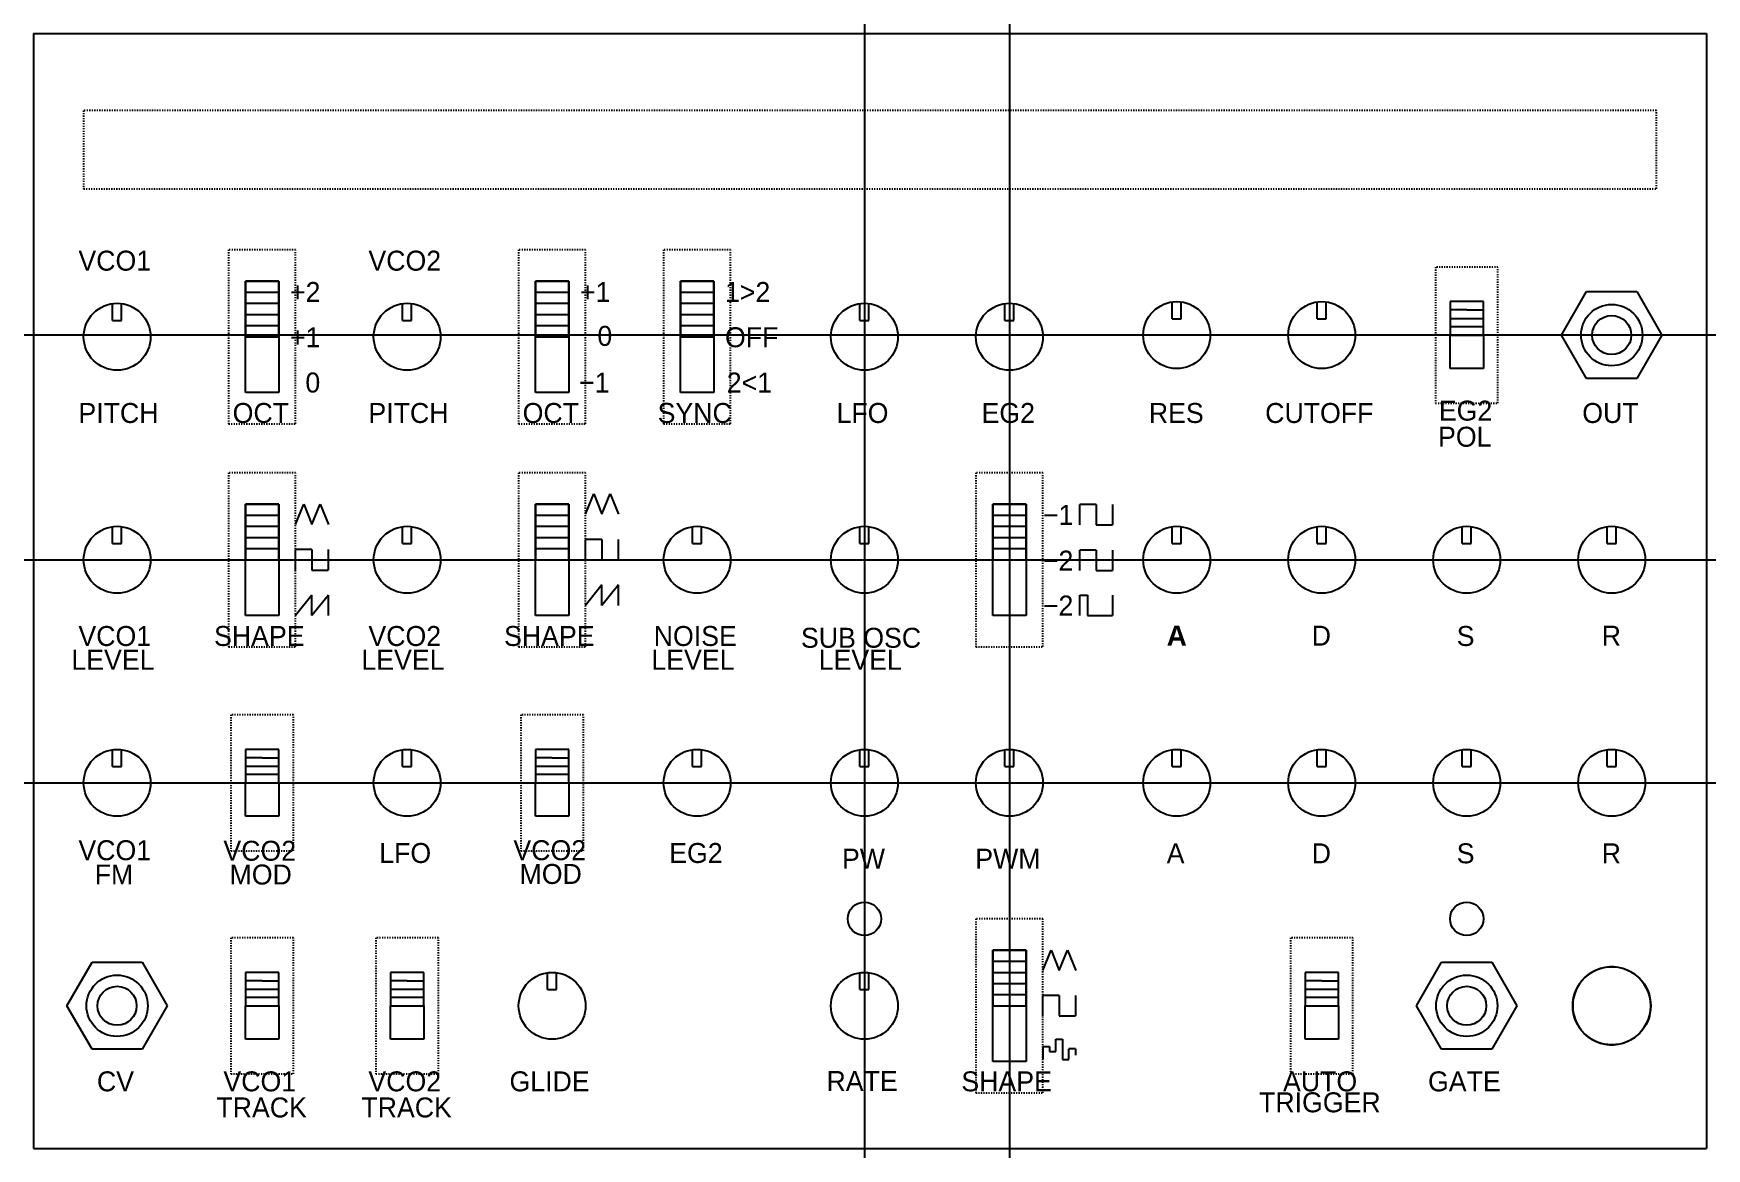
# Model space of a CAD drawing. Extents: x -972 to 1082, y -950 to 1033.
# Drawn here: x 0 to 150, y 0 to 100 of the extents above; entities that cross this region are included whole.
import ezdxf

# ---------------------------------------------------------------- set-up
doc = ezdxf.new("R2010")
doc.units = 0
doc.linetypes.add('DOT', pattern=[0.125, 0, -0.125])
doc.layers.add('CONSTRUCTION', color=7, linetype='CONTINUOUS')
doc.layers.add('LAYER1', color=7, linetype='CONTINUOUS')
doc.styles.add('TEXT537097', font='arialbd.ttf', dxfattribs={"height": 0.2})
doc.styles.add('TEXT537100', font='txt', dxfattribs={"height": 0.2})
doc.styles.add('TEXT537103', font='txt', dxfattribs={"height": 0.2})
doc.styles.add('TEXT537106', font='txt', dxfattribs={"height": 0.2})
doc.styles.add('TEXT537171', font='txt', dxfattribs={"height": 0.2})
doc.styles.add('TEXT537174', font='txt', dxfattribs={"height": 0.2})
doc.styles.add('TEXT537197', font='txt', dxfattribs={"height": 0.2})
doc.styles.add('TEXT537200', font='txt', dxfattribs={"height": 0.2})
doc.styles.add('TEXT537203', font='txt', dxfattribs={"height": 0.2})
doc.styles.add('TEXT537234', font='txt', dxfattribs={"height": 0.2})
doc.styles.add('TEXT537237', font='txt', dxfattribs={"height": 0.2})
doc.styles.add('TEXT537250', font='txt', dxfattribs={"height": 0.2})
doc.styles.add('TEXT537275', font='txt', dxfattribs={"height": 0.2})
doc.styles.add('TEXT537278', font='txt', dxfattribs={"height": 0.2})
doc.styles.add('TEXT537281', font='txt', dxfattribs={"height": 0.2})
doc.styles.add('TEXT537294', font='txt', dxfattribs={"height": 0.2})
doc.styles.add('TEXT537297', font='txt', dxfattribs={"height": 0.2})
doc.styles.add('TEXT537314', font='txt', dxfattribs={"height": 0.2})
doc.styles.add('TEXT537327', font='txt', dxfattribs={"height": 0.2})
doc.styles.add('TEXT537358', font='txt', dxfattribs={"height": 0.2})
doc.styles.add('TEXT537363', font='txt', dxfattribs={"height": 0.2})
doc.styles.add('TEXT537376', font='txt', dxfattribs={"height": 0.2})
doc.styles.add('TEXT537391', font='txt', dxfattribs={"height": 0.2})
doc.styles.add('TEXT537406', font='txt', dxfattribs={"height": 0.2})
doc.styles.add('TEXT537409', font='txt', dxfattribs={"height": 0.2})
doc.styles.add('TEXT537412', font='txt', dxfattribs={"height": 0.2})
doc.styles.add('TEXT537415', font='txt', dxfattribs={"height": 0.2})
doc.styles.add('TEXT537418', font='txt', dxfattribs={"height": 0.2})
doc.styles.add('TEXT537461', font='txt', dxfattribs={"height": 0.2})
doc.styles.add('TEXT537474', font='txt', dxfattribs={"height": 0.2})
doc.styles.add('TEXT537487', font='txt', dxfattribs={"height": 0.2})
doc.styles.add('TEXT537490', font='txt', dxfattribs={"height": 0.2})
doc.styles.add('TEXT537493', font='txt', dxfattribs={"height": 0.2})
doc.styles.add('TEXT537496', font='txt', dxfattribs={"height": 0.2})
doc.styles.add('TEXT537499', font='txt', dxfattribs={"height": 0.2})
doc.styles.add('TEXT537502', font='txt', dxfattribs={"height": 0.2})
doc.styles.add('TEXT537975', font='txt', dxfattribs={"height": 0.2})
doc.styles.add('TEXT537978', font='txt', dxfattribs={"height": 0.2})
doc.styles.add('TEXT537981', font='txt', dxfattribs={"height": 0.2})
doc.styles.add('TEXT537984', font='txt', dxfattribs={"height": 0.2})
doc.styles.add('TEXT537987', font='txt', dxfattribs={"height": 0.2})
doc.styles.add('TEXT537990', font='txt', dxfattribs={"height": 0.2})
doc.styles.add('TEXT537993', font='txt', dxfattribs={"height": 0.2})
doc.styles.add('TEXT537996', font='txt', dxfattribs={"height": 0.2})
doc.styles.add('TEXT537999', font='txt', dxfattribs={"height": 0.2})
doc.styles.add('TEXT538002', font='txt', dxfattribs={"height": 0.2})
doc.styles.add('TEXT538005', font='txt', dxfattribs={"height": 0.2})
doc.styles.add('TEXT538008', font='txt', dxfattribs={"height": 0.2})
doc.styles.add('TEXT538011', font='txt', dxfattribs={"height": 0.2})
doc.styles.add('TEXT538014', font='txt', dxfattribs={"height": 0.2})
doc.styles.add('TEXT538067', font='txt', dxfattribs={"height": 0.2})
doc.styles.add('TEXT538114', font='txt', dxfattribs={"height": 0.2})
doc.styles.add('TEXT538117', font='txt', dxfattribs={"height": 0.2})
doc.styles.add('TEXT538120', font='txt', dxfattribs={"height": 0.2})
doc.styles.add('TEXT538123', font='txt', dxfattribs={"height": 0.2})
doc.styles.add('TEXT538126', font='txt', dxfattribs={"height": 0.2})
doc.styles.add('TEXT538129', font='txt', dxfattribs={"height": 0.2})
doc.styles.add('TEXT538132', font='txt', dxfattribs={"height": 0.2})
doc.styles.add('TEXT538171', font='txt', dxfattribs={"height": 0.2})
doc.styles.add('TEXT538174', font='txt', dxfattribs={"height": 0.2})
doc.styles.add('TEXT538223', font='txt', dxfattribs={"height": 0.2})
doc.styles.add('TEXT538236', font='txt', dxfattribs={"height": 0.2})
doc.styles.add('TEXT538303', font='txt', dxfattribs={"height": 0.2})
doc.styles.add('TEXT538306', font='txt', dxfattribs={"height": 0.2})
doc.styles.add('TEXT538309', font='txt', dxfattribs={"height": 0.2})

msp = doc.modelspace()

# ---------------------------------------------------------------- texts
at = {"layer": 'LAYER1', "color": 18}
for s, style, p in [('VCO1', 'TEXT537278', (4.03, 78.73)), ('VCO2', 'TEXT537391', (30.03, 78.73)), ('+2', 'TEXT537996', (23, 75.92)), ('+1', 'TEXT538005', (49, 75.92)), ('1>2', 'TEXT538014', (62, 75.92)), ('+1', 'TEXT537993', (23, 71.86)), ('0', 'TEXT537999', (50.56, 71.98)), ('OFF', 'TEXT538011', (62, 71.86)), ('0', 'TEXT537984', (24.38, 67.8)), ('−1', 'TEXT538002', (48.92, 67.8)), ('2<1', 'TEXT538008', (62.16, 67.8)), ('PITCH', 'TEXT537250', (4.03, 65.07)), ('OCT', 'TEXT537981', (17.86, 65.07)), ('PITCH', 'TEXT537376', (30.03, 65.07)), ('OCT', 'TEXT537975', (43.86, 65.07)), ('SYNC', 'TEXT537990', (55.96, 65.07)), ('LFO', 'TEXT537314', (72, 65.07)), ('EG2', 'TEXT537327', (85, 65.07)), ('RES', 'TEXT537281', (100, 65.07)), ('CUTOFF', 'TEXT537297', (110.43, 65.07)), ('EG2', 'TEXT538171', (126, 65.28)), ('OUT', 'TEXT537358', (138.86, 65.07)), ('POL', 'TEXT538174', (125.93, 62.94)), ('−1', 'TEXT538303', (90.5, 55.93)), ('−2', 'TEXT538306', (90.5, 51.83)), ('−2', 'TEXT538309', (90.5, 47.8)), ('VCO1', 'TEXT537174', (4.03, 45.07)), ('SHAPE', 'TEXT537987', (16.19, 45.07)), ('VCO2', 'TEXT537406', (30.03, 45.07)), ('SHAPE', 'TEXT537978', (42.19, 45.07)), ('NOISE', 'TEXT537203', (55.61, 45.07)), ('SUB OSC', 'TEXT538223', (68.81, 44.91)), ('A', 'TEXT537097', (101.6, 45.1)), ('D', 'TEXT537100', (114.6, 45.1)), ('S', 'TEXT537103', (127.6, 45.07)), ('R', 'TEXT537106', (140.6, 45.1)), ('LEVEL', 'TEXT537200', (3.4, 42.94)), ('LEVEL', 'TEXT537487', (29.4, 42.94)), ('LEVEL', 'TEXT537490', (55.4, 42.94)), ('LEVEL', 'TEXT538236', (70.4, 42.94)), ('VCO1', 'TEXT538126', (4.03, 25.86)), ('VCO2', 'TEXT538114', (17.03, 25.81)), ('LFO', 'TEXT537461', (31, 25.61)), ('VCO2', 'TEXT538120', (43.03, 25.86)), ('EG2', 'TEXT537474', (57, 25.61)), ('A', 'TEXT537409', (101.6, 25.58)), ('D', 'TEXT537412', (114.6, 25.58)), ('S', 'TEXT537415', (127.6, 25.58)), ('R', 'TEXT537418', (140.6, 25.58)), ('MOD', 'TEXT538123', (43.58, 23.73)), ('PW', 'TEXT537171', (72.49, 25.1)), ('PWM', 'TEXT537275', (84.44, 25.1)), ('FM', 'TEXT537197', (5.49, 23.68)), ('MOD', 'TEXT538117', (17.58, 23.68)), ('CV', 'TEXT537294', (5.69, 5.13)), ('VCO1', 'TEXT537499', (17.03, 5.13)), ('VCO2', 'TEXT538129', (30.03, 5.13)), ('GLIDE', 'TEXT537363', (42.68, 5.13)), ('RATE', 'TEXT537237', (71.1, 5.16)), ('SHAPE', 'TEXT538067', (83.19, 5.13)), ('AUTO', 'TEXT537493', (112.03, 5.13)), ('GATE', 'TEXT537234', (125.03, 5.13)), ('TRACK', 'TEXT537502', (16.4, 2.79)), ('TRACK', 'TEXT538132', (29.4, 2.79)), ('TRIGGER', 'TEXT537496', (109.88, 3.25))]:
    msp.add_text(s, height=1.79, dxfattribs=dict(at, style=style)).set_placement(p)

# ---------------------------------------------------------------- linework, layer by layer
at = {"layer": 'CONSTRUCTION', "color": 6}
for p, q in [((74.5, 1032.71), (74.5, -950.08)), ((87.5, 1032.71), (87.5, -950.08)), ((1082.41, 72.95), (-895.34, 72.95)), ((-920.41, 52.8), (1054.41, 52.8)), ((-972.41, 32.8), (992.64, 32.8))]:
    msp.add_line(p, q, dxfattribs=at)
at = {"layer": 'LAYER1', "color": 18}
for p, q in [((0, 100), (0, 0)), ((0, 100), (150, 100)), ((150, 100), (150, 0)), ((22, 77.8), (19, 77.8)), ((19, 77.8), (19, 76.8)), ((19, 77.8), (22, 77.8)), ((19, 67.8), (19, 77.8)), ((19, 76.8), (22, 76.8)), ((19, 76.8), (19, 75.8)), ((22, 76.8), (22, 77.8)), ((22, 77.8), (22, 67.8)), ((22, 75.8), (22, 76.8)), ((48, 77.8), (45, 77.8)), ((45, 77.8), (45, 76.8)), ((45, 77.8), (48, 77.8)), ((45, 67.8), (45, 77.8)), ((45, 76.8), (48, 76.8)), ((45, 76.8), (45, 75.8)), ((48, 76.8), (48, 77.8)), ((48, 77.8), (48, 67.8)), ((48, 75.8), (48, 76.8)), ((61, 77.8), (58, 77.8)), ((58, 77.8), (58, 76.8)), ((58, 77.8), (61, 77.8)), ((58, 67.8), (58, 77.8)), ((58, 76.8), (61, 76.8)), ((58, 76.8), (58, 75.8)), ((61, 76.8), (61, 77.8)), ((61, 77.8), (61, 67.8)), ((61, 75.8), (61, 76.8)), ((137, 72.95), (139.25, 76.85)), ((139.25, 76.85), (143.75, 76.85)), ((143.75, 76.85), (146, 72.95)), ((7.1, 74.27), (7.1, 75.77)), ((7.9, 74.27), (7.9, 75.77)), ((19, 75.8), (22, 75.8)), ((19, 75.8), (19, 74.8)), ((22, 74.8), (22, 75.8)), ((33.1, 74.27), (33.1, 75.77)), ((33.9, 74.27), (33.9, 75.77)), ((45, 75.8), (48, 75.8)), ((45, 75.8), (45, 74.8)), ((48, 74.8), (48, 75.8)), ((58, 75.8), (61, 75.8)), ((58, 75.8), (58, 74.8)), ((61, 74.8), (61, 75.8)), ((74.1, 74.27), (74.1, 75.77)), ((74.9, 74.27), (74.9, 75.77)), ((87.1, 74.27), (87.1, 75.77)), ((87.9, 74.27), (87.9, 75.77)), ((102.1, 74.42), (102.1, 75.92)), ((102.9, 74.42), (102.9, 75.92)), ((115.1, 74.42), (115.1, 75.92)), ((115.9, 74.42), (115.9, 75.92)), ((130, 75.95), (127, 75.95)), ((127, 75.95), (127, 72.95)), ((128.5, 75.2), (127, 75.2)), ((128.5, 75.2), (130, 75.2)), ((130, 72.95), (130, 75.95)), ((7.1, 74.27), (7.9, 74.27)), ((19, 74.8), (22, 74.8)), ((19, 74.8), (19, 73.8)), ((19, 73.8), (22, 73.8)), ((19, 73.8), (19, 72.8)), ((22, 73.8), (22, 74.8)), ((22, 72.8), (22, 73.8)), ((33.1, 74.27), (33.9, 74.27)), ((45, 74.8), (48, 74.8)), ((45, 74.8), (45, 73.8)), ((45, 73.8), (48, 73.8)), ((45, 73.8), (45, 72.8)), ((48, 73.8), (48, 74.8)), ((48, 72.8), (48, 73.8)), ((58, 74.8), (61, 74.8)), ((58, 74.8), (58, 73.8)), ((58, 73.8), (61, 73.8)), ((58, 73.8), (58, 72.8)), ((61, 73.8), (61, 74.8)), ((61, 72.8), (61, 73.8)), ((74.1, 74.27), (74.9, 74.27)), ((87.1, 74.27), (87.9, 74.27)), ((102.1, 74.42), (102.9, 74.42)), ((115.1, 74.42), (115.9, 74.42)), ((127, 74.45), (130, 74.45)), ((130, 73.7), (127, 73.7)), ((19, 72.8), (22, 72.8)), ((45, 72.8), (48, 72.8)), ((58, 72.8), (61, 72.8)), ((127, 72.95), (130, 72.95)), ((127, 72.95), (130, 72.95)), ((127, 69.95), (127, 72.95)), ((130, 72.95), (130, 69.95)), ((139.25, 69.05), (137, 72.95)), ((146, 72.95), (143.75, 69.05)), ((130, 69.95), (127, 69.95)), ((143.75, 69.05), (139.25, 69.05)), ((22, 67.8), (19, 67.8)), ((48, 67.8), (45, 67.8)), ((61, 67.8), (58, 67.8)), ((49.5, 56.88), (50.24, 58.71)), ((50.24, 58.71), (50.97, 56.88)), ((50.97, 56.88), (51.71, 58.71)), ((51.71, 58.71), (52.45, 56.88)), ((22, 57.8), (19, 57.8)), ((19, 57.8), (19, 56.8)), ((19, 57.8), (22, 57.8)), ((19, 47.8), (19, 57.8)), ((22, 56.8), (22, 57.8)), ((22, 57.8), (22, 47.8)), ((23.5, 55.97), (24.24, 57.8)), ((24.24, 57.8), (24.97, 55.97)), ((24.97, 55.97), (25.71, 57.8)), ((25.71, 57.8), (26.45, 55.97)), ((48, 57.8), (45, 57.8)), ((45, 57.8), (45, 56.8)), ((45, 57.8), (48, 57.8)), ((45, 47.8), (45, 57.8)), ((48, 56.8), (48, 57.8)), ((48, 57.8), (48, 47.8)), ((89, 57.8), (86, 57.8)), ((86, 57.8), (86, 56.8)), ((86, 57.8), (89, 57.8)), ((86, 47.8), (86, 57.8)), ((89, 56.8), (89, 57.8)), ((89, 57.8), (89, 47.8)), ((7.1, 54.27), (7.1, 55.77)), ((7.9, 54.27), (7.9, 55.77)), ((19, 56.8), (22, 56.8)), ((19, 56.8), (19, 55.8)), ((19, 55.8), (22, 55.8)), ((19, 55.8), (19, 54.8)), ((22, 55.8), (22, 56.8)), ((22, 54.8), (22, 55.8)), ((33.1, 54.27), (33.1, 55.77)), ((33.9, 54.27), (33.9, 55.77)), ((45, 56.8), (48, 56.8)), ((45, 56.8), (45, 55.8)), ((45, 55.8), (48, 55.8)), ((45, 55.8), (45, 54.8)), ((48, 55.8), (48, 56.8)), ((48, 54.8), (48, 55.8)), ((59.1, 54.27), (59.1, 55.77)), ((59.9, 54.27), (59.9, 55.77)), ((74.1, 54.27), (74.1, 55.77)), ((74.9, 54.27), (74.9, 55.77)), ((86, 56.8), (89, 56.8)), ((86, 56.8), (86, 55.8)), ((86, 55.8), (89, 55.8)), ((86, 55.8), (86, 54.8)), ((89, 55.8), (89, 56.8)), ((89, 54.8), (89, 55.8)), ((102.1, 54.27), (102.1, 55.77)), ((102.9, 54.27), (102.9, 55.77)), ((115.1, 54.27), (115.1, 55.77)), ((115.9, 54.27), (115.9, 55.77)), ((128.1, 54.27), (128.1, 55.77)), ((128.9, 54.27), (128.9, 55.77)), ((141.1, 54.27), (141.1, 55.77)), ((141.9, 54.27), (141.9, 55.77)), ((7.1, 54.27), (7.9, 54.27)), ((19, 54.8), (22, 54.8)), ((19, 54.8), (19, 53.8)), ((22, 53.8), (22, 54.8)), ((33.1, 54.27), (33.9, 54.27)), ((45, 54.8), (48, 54.8)), ((45, 54.8), (45, 53.8)), ((48, 53.8), (48, 54.8)), ((59.1, 54.27), (59.9, 54.27)), ((74.1, 54.27), (74.9, 54.27)), ((86, 54.8), (89, 54.8)), ((86, 54.8), (86, 53.8)), ((89, 53.8), (89, 54.8)), ((102.1, 54.27), (102.9, 54.27)), ((115.1, 54.27), (115.9, 54.27)), ((128.1, 54.27), (128.9, 54.27)), ((141.1, 54.27), (141.9, 54.27)), ((19, 53.8), (22, 53.8)), ((19, 53.8), (19, 52.8)), ((19, 52.8), (22, 52.8)), ((22, 52.8), (22, 53.8)), ((45, 53.8), (48, 53.8)), ((45, 53.8), (45, 52.8)), ((45, 52.8), (48, 52.8)), ((48, 52.8), (48, 53.8)), ((86, 53.8), (89, 53.8)), ((86, 53.8), (86, 52.8)), ((86, 52.8), (89, 52.8)), ((89, 52.8), (89, 53.8)), ((93.82, 49.63), (94.49, 49.63)), ((22, 47.8), (19, 47.8)), ((48, 47.8), (45, 47.8)), ((89, 47.8), (86, 47.8)), ((7.1, 34.27), (7.1, 35.77)), ((7.9, 34.27), (7.9, 35.77)), ((22, 35.8), (19, 35.8)), ((19, 35.8), (19, 32.8)), ((20.5, 35.05), (19, 35.05)), ((20.5, 35.05), (22, 35.05)), ((22, 32.8), (22, 35.8)), ((33.1, 34.27), (33.1, 35.77)), ((33.9, 34.27), (33.9, 35.77)), ((48, 35.8), (45, 35.8)), ((45, 35.8), (45, 32.8)), ((46.5, 35.05), (45, 35.05)), ((46.5, 35.05), (48, 35.05)), ((48, 32.8), (48, 35.8)), ((59.1, 34.27), (59.1, 35.77)), ((59.9, 34.27), (59.9, 35.77)), ((74.1, 34.27), (74.1, 35.77)), ((74.9, 34.27), (74.9, 35.77)), ((87.1, 34.27), (87.1, 35.77)), ((87.9, 34.27), (87.9, 35.77)), ((102.1, 34.27), (102.1, 35.77)), ((102.9, 34.27), (102.9, 35.77)), ((115.1, 34.27), (115.1, 35.77)), ((115.9, 34.27), (115.9, 35.77)), ((128.1, 34.27), (128.1, 35.77)), ((128.9, 34.27), (128.9, 35.77)), ((141.1, 34.27), (141.1, 35.77)), ((141.9, 34.27), (141.9, 35.77)), ((7.1, 34.27), (7.9, 34.27)), ((19, 34.3), (22, 34.3)), ((22, 33.55), (19, 33.55)), ((33.1, 34.27), (33.9, 34.27)), ((45, 34.3), (48, 34.3)), ((48, 33.55), (45, 33.55)), ((59.1, 34.27), (59.9, 34.27)), ((74.1, 34.27), (74.9, 34.27)), ((87.1, 34.27), (87.9, 34.27)), ((102.1, 34.27), (102.9, 34.27)), ((115.1, 34.27), (115.9, 34.27)), ((128.1, 34.27), (128.9, 34.27)), ((141.1, 34.27), (141.9, 34.27)), ((19, 32.8), (22, 32.8)), ((19, 32.8), (22, 32.8)), ((19, 29.8), (19, 32.8)), ((22, 32.8), (22, 29.8)), ((45, 32.8), (48, 32.8)), ((45, 32.8), (48, 32.8)), ((45, 29.8), (45, 32.8)), ((48, 32.8), (48, 29.8)), ((22, 29.8), (19, 29.8)), ((48, 29.8), (45, 29.8)), ((3, 12.8), (5.25, 16.7)), ((5.25, 16.7), (9.75, 16.7)), ((9.75, 16.7), (12, 12.8)), ((89, 17.8), (86, 17.8)), ((86, 17.8), (86, 16.8)), ((86, 17.8), (89, 17.8)), ((86, 7.8), (86, 17.8)), ((86, 16.8), (89, 16.8)), ((86, 16.8), (86, 15.8)), ((89, 16.8), (89, 17.8)), ((89, 17.8), (89, 7.8)), ((89, 15.8), (89, 16.8)), ((90.5, 15.97), (91.24, 17.8)), ((91.24, 17.8), (91.97, 15.97)), ((91.97, 15.97), (92.71, 17.8)), ((92.71, 17.8), (93.45, 15.97)), ((124, 12.8), (126.25, 16.7)), ((126.25, 16.7), (130.75, 16.7)), ((130.75, 16.7), (133, 12.8)), ((22, 15.8), (19, 15.8)), ((19, 15.8), (19, 12.8)), ((20.5, 15.05), (19, 15.05)), ((20.5, 15.05), (22, 15.05)), ((22, 12.8), (22, 15.8)), ((35, 15.8), (32, 15.8)), ((32, 15.8), (32, 12.8)), ((33.5, 15.05), (32, 15.05)), ((33.5, 15.05), (35, 15.05)), ((35, 12.8), (35, 15.8)), ((46.1, 14.27), (46.1, 15.77)), ((46.9, 14.27), (46.9, 15.77)), ((74.1, 14.27), (74.1, 15.77)), ((74.9, 14.27), (74.9, 15.77)), ((86, 15.8), (89, 15.8)), ((86, 15.8), (86, 14.8)), ((89, 14.8), (89, 15.8)), ((117, 15.8), (114, 15.8)), ((114, 15.8), (114, 12.8)), ((115.5, 15.05), (114, 15.05)), ((115.5, 15.05), (117, 15.05)), ((117, 12.8), (117, 15.8)), ((19, 14.3), (22, 14.3)), ((22, 13.55), (19, 13.55)), ((32, 14.3), (35, 14.3)), ((35, 13.55), (32, 13.55)), ((46.1, 14.27), (46.9, 14.27)), ((74.1, 14.27), (74.9, 14.27)), ((86, 14.8), (89, 14.8)), ((86, 14.8), (86, 13.8)), ((86, 13.8), (89, 13.8)), ((86, 13.8), (86, 12.8)), ((89, 13.8), (89, 14.8)), ((89, 12.8), (89, 13.8)), ((114, 14.3), (117, 14.3)), ((117, 13.55), (114, 13.55)), ((5.25, 8.9), (3, 12.8)), ((12, 12.8), (9.75, 8.9)), ((19, 12.8), (22, 12.8)), ((19, 12.8), (22, 12.8)), ((19, 9.8), (19, 12.8)), ((22, 12.8), (22, 9.8)), ((32, 12.8), (35, 12.8)), ((32, 12.8), (35, 12.8)), ((32, 9.8), (32, 12.8)), ((35, 12.8), (35, 9.8)), ((86, 12.8), (89, 12.8)), ((114, 12.8), (117, 12.8)), ((114, 12.8), (117, 12.8)), ((114, 9.8), (114, 12.8)), ((117, 12.8), (117, 9.8)), ((126.25, 8.9), (124, 12.8)), ((133, 12.8), (130.75, 8.9)), ((22, 9.8), (19, 9.8)), ((35, 9.8), (32, 9.8)), ((90.5, 9.15), (91.09, 9.15)), ((90.5, 9.15), (90.5, 8.05)), ((91.09, 9.15), (91.09, 8.7)), ((91.67, 9.82), (92.26, 9.82)), ((91.67, 8.7), (91.67, 9.82)), ((92.26, 9.82), (92.26, 8.38)), ((117, 9.8), (114, 9.8)), ((9.75, 8.9), (5.25, 8.9)), ((89, 7.8), (86, 7.8)), ((91.09, 8.7), (91.67, 8.7)), ((92.26, 8.38), (92.26, 8)), ((92.26, 8), (92.84, 8)), ((93.43, 8.95), (92.84, 8.95)), ((92.84, 8), (92.84, 8.95)), ((93.43, 8.95), (93.43, 8.38)), ((130.75, 8.9), (126.25, 8.9)), ((0, 0), (150, 0))]:
    msp.add_line(p, q, dxfattribs=at)
at = {"layer": 'LAYER1', "color": 18, "linetype": 'DOT'}
for p, q in [((145.5, 93.08), (4.5, 93.08)), ((4.5, 93.08), (4.5, 86.08)), ((145.5, 86.08), (145.5, 93.08)), ((4.5, 86.08), (145.5, 86.08)), ((23.5, 80.6), (17.5, 80.6)), ((17.5, 80.6), (17.5, 65)), ((23.5, 65), (23.5, 80.6)), ((49.5, 80.6), (43.5, 80.6)), ((43.5, 80.6), (43.5, 65)), ((49.5, 65), (49.5, 80.6)), ((62.5, 80.6), (56.5, 80.6)), ((56.5, 80.6), (56.5, 65)), ((62.5, 65), (62.5, 80.6)), ((131.3, 79.05), (125.7, 79.05)), ((125.7, 79.05), (125.7, 66.85)), ((131.3, 66.85), (131.3, 79.05)), ((125.7, 66.85), (131.3, 66.85)), ((17.5, 65), (23.5, 65)), ((43.5, 65), (49.5, 65)), ((56.5, 65), (62.5, 65)), ((23.5, 60.6), (17.5, 60.6)), ((17.5, 60.6), (17.5, 45)), ((23.5, 45), (23.5, 60.6)), ((49.5, 60.6), (43.5, 60.6)), ((43.5, 60.6), (43.5, 45)), ((49.5, 45), (49.5, 60.6)), ((90.5, 60.6), (84.5, 60.6)), ((84.5, 60.6), (84.5, 45)), ((90.5, 45), (90.5, 60.6)), ((17.5, 45), (23.5, 45)), ((43.5, 45), (49.5, 45)), ((84.5, 45), (90.5, 45)), ((23.3, 38.9), (17.7, 38.9)), ((17.7, 38.9), (17.7, 26.7)), ((23.3, 26.7), (23.3, 38.9)), ((49.3, 38.9), (43.7, 38.9)), ((43.7, 38.9), (43.7, 26.7)), ((49.3, 26.7), (49.3, 38.9)), ((17.7, 26.7), (23.3, 26.7)), ((43.7, 26.7), (49.3, 26.7)), ((90.5, 20.6), (84.5, 20.6)), ((84.5, 20.6), (84.5, 5)), ((90.5, 5), (90.5, 20.6)), ((23.3, 18.9), (17.7, 18.9)), ((17.7, 18.9), (17.7, 6.7)), ((23.3, 6.7), (23.3, 18.9)), ((36.3, 18.9), (30.7, 18.9)), ((30.7, 18.9), (30.7, 6.7)), ((36.3, 6.7), (36.3, 18.9)), ((118.3, 18.9), (112.7, 18.9)), ((112.7, 18.9), (112.7, 6.7)), ((118.3, 6.7), (118.3, 18.9)), ((17.7, 6.7), (23.3, 6.7)), ((30.7, 6.7), (36.3, 6.7)), ((112.7, 6.7), (118.3, 6.7)), ((84.5, 5), (90.5, 5))]:
    msp.add_line(p, q, dxfattribs=at)
at = {"layer": 'LAYER1', "color": 250}
for p, q in [((95.28, 57.76), (93.82, 57.76)), ((93.82, 55.93), (93.82, 57.76)), ((95.28, 57.76), (95.28, 55.93)), ((96.75, 57.76), (96.75, 55.93)), ((95.28, 55.93), (96.75, 55.93)), ((50.96, 54.63), (49.5, 54.63)), ((49.5, 52.8), (49.5, 54.63)), ((50.96, 54.63), (50.96, 52.8)), ((52.43, 54.63), (52.43, 52.8)), ((24.96, 53.71), (23.5, 53.71)), ((23.5, 51.88), (23.5, 53.71)), ((24.96, 53.71), (24.96, 51.88)), ((26.43, 53.71), (26.43, 51.88)), ((50.96, 52.8), (52.43, 52.8)), ((95.28, 53.66), (93.82, 53.66)), ((93.82, 51.83), (93.82, 53.66)), ((95.28, 53.66), (95.28, 51.83)), ((96.75, 53.66), (96.75, 51.83)), ((24.96, 51.88), (26.43, 51.88)), ((95.28, 51.83), (96.75, 51.83)), ((24.97, 49.63), (23.5, 47.8)), ((24.97, 47.8), (24.97, 49.63)), ((26.45, 49.63), (24.97, 47.8)), ((26.45, 47.8), (26.45, 49.63)), ((50.97, 50.54), (49.5, 48.71)), ((50.97, 48.71), (50.97, 50.54)), ((52.45, 50.54), (50.97, 48.71)), ((52.45, 48.71), (52.45, 50.54)), ((93.82, 47.8), (93.82, 49.63)), ((94.49, 49.63), (94.49, 47.8)), ((96.75, 49.63), (96.75, 47.8)), ((94.49, 47.8), (96.75, 47.8)), ((91.96, 13.72), (90.5, 13.72)), ((90.5, 11.89), (90.5, 13.72)), ((91.96, 13.72), (91.96, 11.89)), ((93.43, 13.72), (93.43, 11.89)), ((91.96, 11.89), (93.43, 11.89))]:
    msp.add_line(p, q, dxfattribs=at)
at = {"layer": 'LAYER1', "color": 18}
msp.add_polyline3d([(145, 12.8, 0), (144.98, 13.21, 0), (144.91, 13.61, 0), (144.79, 14, 0), (144.63, 14.37, 0), (144.42, 14.72, 0), (144.18, 15.05, 0), (143.9, 15.35, 0), (143.59, 15.61, 0), (143.25, 15.83, 0), (142.89, 16.01, 0), (142.5, 16.15, 0), (142.11, 16.25, 0), (141.7, 16.29, 0), (141.3, 16.29, 0), (140.89, 16.25, 0), (140.5, 16.15, 0), (140.11, 16.01, 0), (139.75, 15.83, 0), (139.41, 15.61, 0), (139.1, 15.35, 0), (138.82, 15.05, 0), (138.58, 14.72, 0), (138.37, 14.37, 0), (138.21, 14, 0), (138.09, 13.61, 0), (138.02, 13.21, 0), (138, 12.8, 0), (138.02, 12.39, 0), (138.09, 11.99, 0), (138.21, 11.6, 0), (138.37, 11.23, 0), (138.58, 10.88, 0), (138.82, 10.55, 0), (139.1, 10.25, 0), (139.41, 9.99, 0), (139.75, 9.77, 0), (140.11, 9.59, 0), (140.5, 9.45, 0), (140.89, 9.35, 0), (141.3, 9.31, 0), (141.7, 9.31, 0), (142.11, 9.35, 0), (142.5, 9.45, 0), (142.89, 9.59, 0), (143.25, 9.77, 0), (143.59, 9.99, 0), (143.9, 10.25, 0), (144.18, 10.55, 0), (144.42, 10.88, 0), (144.63, 11.23, 0), (144.79, 11.6, 0), (144.91, 11.99, 0), (144.98, 12.39, 0), (145, 12.8, 0)], dxfattribs=at)
for centre, radius in [((7.5, 72.8), 3), ((7.5, 72.8), 3), ((33.5, 72.8), 3), ((33.5, 72.8), 3), ((74.5, 72.8), 3), ((87.5, 72.8), 3), ((102.5, 72.95), 3), ((115.5, 72.95), 3), ((141.5, 72.95), 2.75), ((141.5, 72.95), 1.75), ((7.5, 52.8), 3), ((33.5, 52.8), 3), ((59.5, 52.8), 3), ((74.5, 52.8), 3), ((102.5, 52.8), 3), ((115.5, 52.8), 3), ((128.5, 52.8), 3), ((141.5, 52.8), 3), ((7.5, 32.8), 3), ((33.5, 32.8), 3), ((59.5, 32.8), 3), ((74.5, 32.8), 3), ((87.5, 32.8), 3), ((102.5, 32.8), 3), ((115.5, 32.8), 3), ((128.5, 32.8), 3), ((141.5, 32.8), 3), ((74.5, 20.6), 1.5), ((128.5, 20.6), 1.5), ((7.5, 12.8), 2.75), ((46.5, 12.8), 3), ((74.5, 12.8), 3), ((128.5, 12.8), 2.75), ((141.5, 12.8), 3.5), ((7.5, 12.8), 1.75), ((128.5, 12.8), 1.75)]:
    msp.add_circle(centre, radius, dxfattribs=at)

msp.set_redraw_order([(e.dxf.handle, doc.entitydb.next_handle()) for e in msp.query("TEXT MTEXT ATTDEF DIMENSION ARC_DIMENSION")])  # texts and dimensions are drawn at this point

doc.saveas('drawing.dxf')
